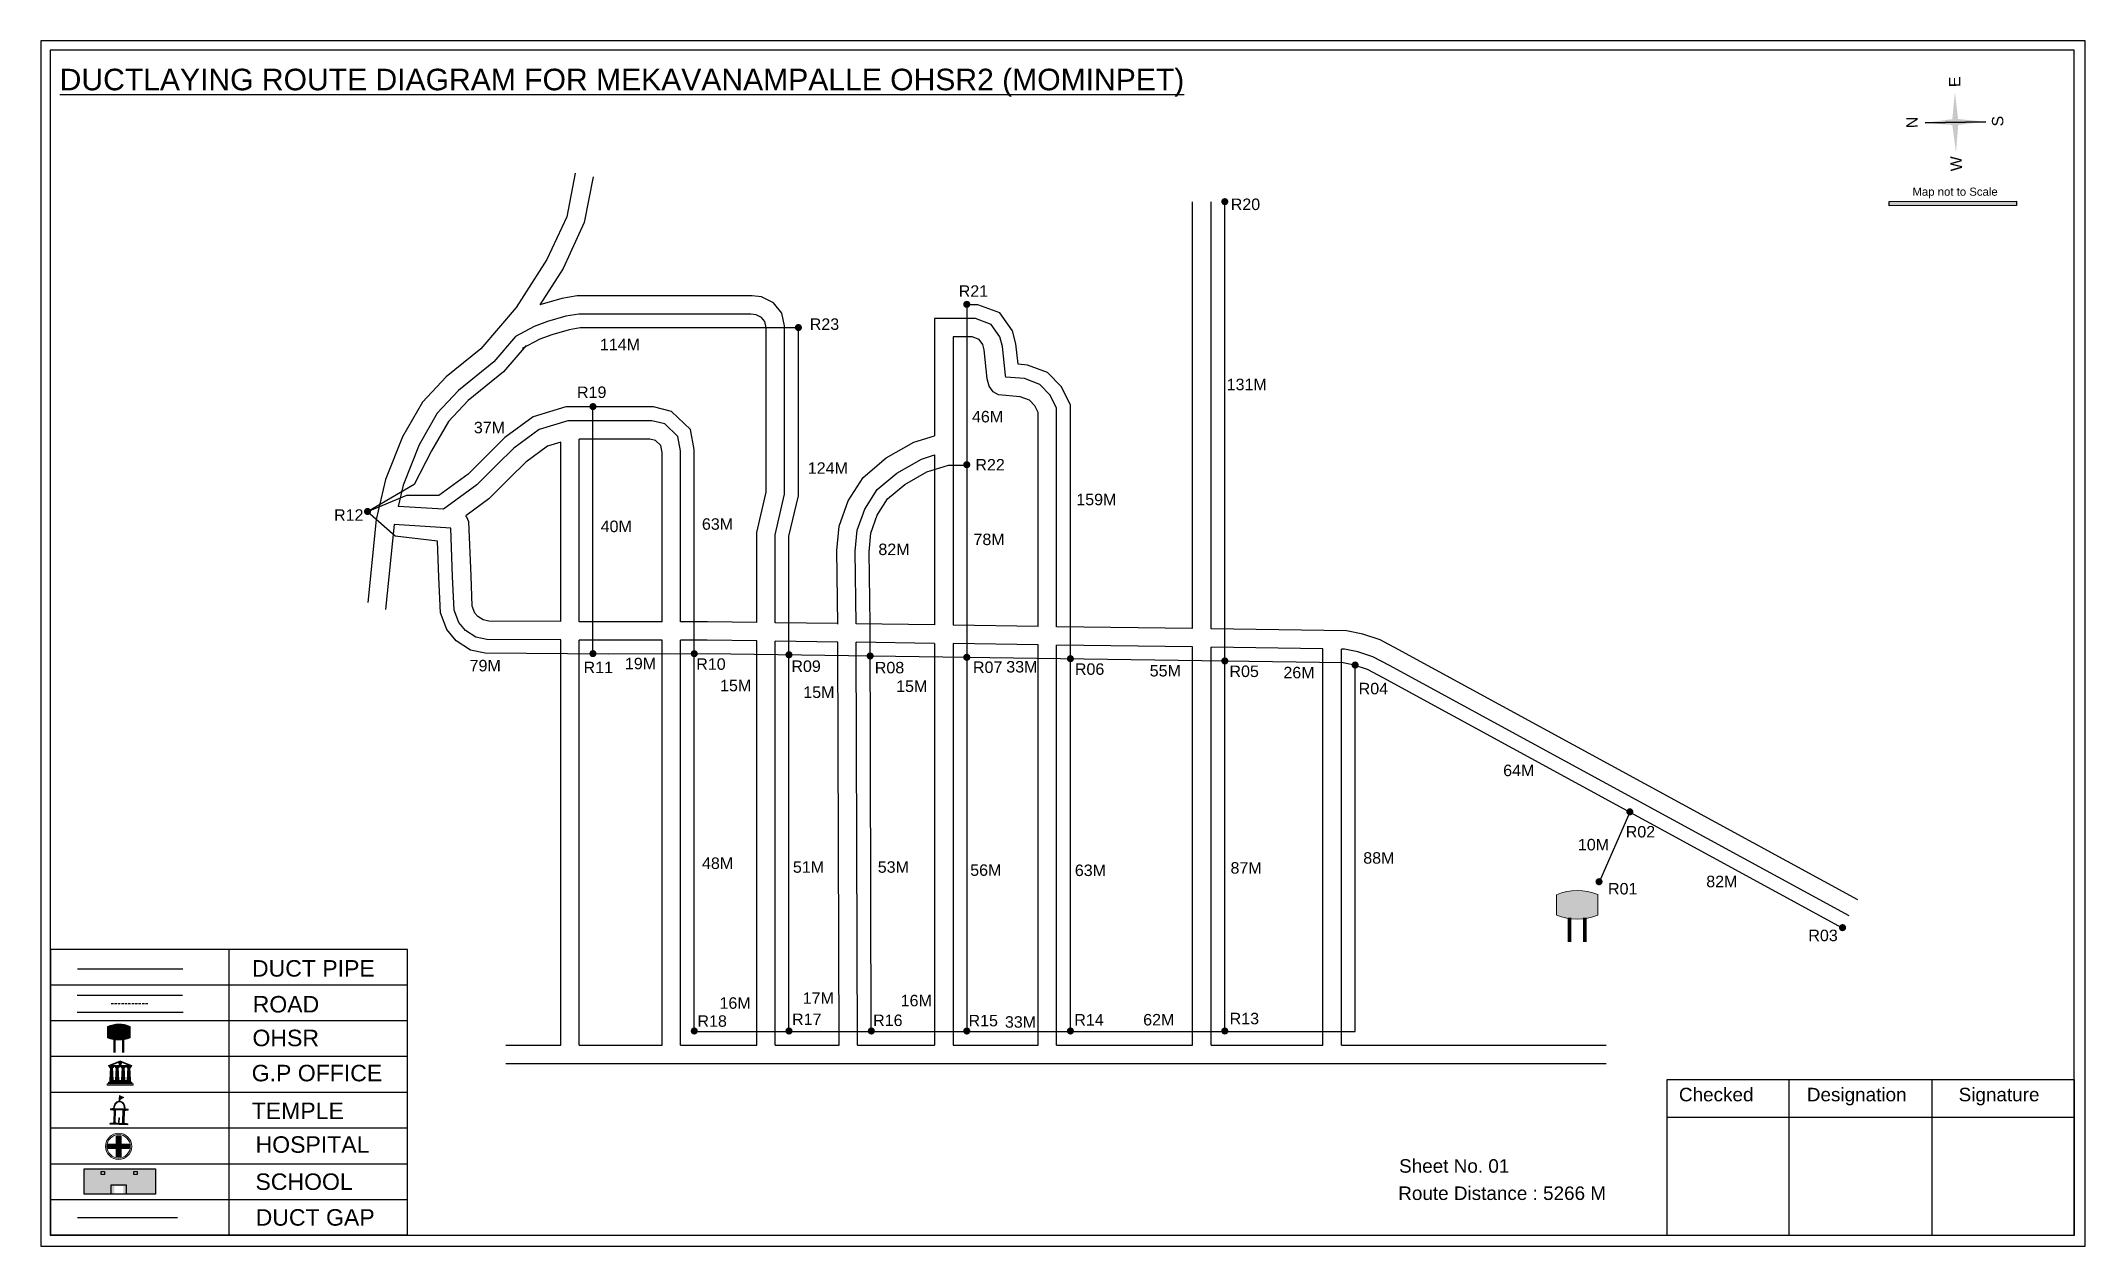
# Model space of a CAD drawing. Header units: inches. Extents: x 583 to 8862, y 412 to 2484.
# Drawn here: x 2756 to 3646, y 1226 to 1750 of the extents above; entities that cross this region are included whole.
import ezdxf

# ---------------------------------------------------------------- set-up
doc = ezdxf.new("R2010")
doc.units = ezdxf.units.IN
doc.header["$MEASUREMENT"] = 0
doc.linetypes.add('DASHEDX2', pattern=[1.5, 1, -0.5])
for name, color, linetype in [('LANDMARK', 7, 'Continuous'), ('OHT', 7, 'Continuous'), ('pipe', 5, 'Continuous')]:
    doc.layers.add(name, color=color, linetype=linetype)
doc.styles.get("Standard").update_dxf_attribs({"font": 'arial.ttf'})

msp = doc.modelspace()

# ---------------------------------------------------------------- texts
at = {"color": 242, "true_color": 0xcd2027}
msp.add_text('%%UDUCTLAYING ROUTE DIAGRAM FOR MEKAVANAMPALLE OHSR2 (MOMINPET)', height=9.375, dxfattribs=at).set_placement((2764.33, 1728.79))
for s, p in [('E', (3592, 1730.19)), ('N', (3573.42, 1712.34)), ('S', (3610.7, 1713.08)), ('W', (3592.65, 1693.59))]:
    msp.add_text(s, height=4.95, rotation=91.00631).set_placement(p)
for s, height, p in [('Map not to Scale', 3.5424, (3571.09, 1682.89)), ('R20', 5, (3274.25, 1676.67)), ('R21', 5, (3155.81, 1638.9)), ('R23', 5, (3090.94, 1624.51)), ('114M', 5, (2999.55, 1615.62)), ('131M', 5, (3272.48, 1598.26)), ('R19', 5, (2989.59, 1594.87)), ('37M', 5, (2944.67, 1579.51)), ('46M', 5, (3161.57, 1584.25)), ('124M', 5, (3090.08, 1561.88)), ('R22', 5, (3163.06, 1563.32)), ('159M', 5, (3207, 1548.2)), ('R12', 5, (2883.8, 1541.44)), ('40M', 5, (2999.88, 1536.51)), ('63M', 5, (3043.98, 1537.52)), ('82M', 5, (3120.82, 1526.5)), ('78M', 5, (3162.24, 1530.84)), ('79M', 5, (2942.83, 1475.9)), ('R11', 5, (2992.44, 1475.12)), ('19M', 5, (3010.45, 1476.81)), ('R10', 5, (3041.51, 1476.58)), ('R09', 5, (3082.93, 1475.65)), ('R08', 5, (3119.27, 1475.03)), ('R07', 5, (3162, 1475.21)), ('33M', 5, (3176.5, 1475.4)), ('R06', 5, (3206.39, 1474.39)), ('55M', 5, (3238.97, 1473.69)), ('R05', 5, (3273.69, 1473.43)), ('26M', 5, (3297.18, 1472.87)), ('15M', 5, (3051.87, 1467.24)), ('15M', 5, (3088.12, 1464.33)), ('15M', 5, (3128.56, 1466.93)), ('R04', 5, (3329.96, 1465.91)), ('64M', 5, (3392.89, 1430.3)), ('R02', 5, (3446.25, 1403.6)), ('10M', 5, (3425.42, 1397.99)), ('48M', 5, (3044.01, 1389.91)), ('51M', 5, (3083.61, 1388.25)), ('53M', 5, (3120.55, 1388.25)), ('56M', 5, (3160.81, 1386.92)), ('63M', 5, (3206.37, 1386.82)), ('87M', 5, (3274.14, 1387.86)), ('88M', 5, (3331.96, 1392.2)), ('R01', 5, (3438.53, 1378.8)), ('82M', 5, (3481.3, 1381.96)), ('R03', 5, (3525.76, 1358.48)), ('DUCT PIPE', 7.178, (2848.06, 1343.05)), ('17M', 5, (3087.87, 1331.21)), ('ROAD ', 7.178, (2848.37, 1327.44)), ('16M', 5, (3051.63, 1329.06)), ('R17', 5, (3083.23, 1321.99)), ('R16', 5, (3118.53, 1321.55)), ('16M', 5, (3130.53, 1330.13)), ('R15', 5, (3160.07, 1321.41)), ('R14', 5, (3206.14, 1321.75)), ('62M', 5, (3236.12, 1321.8)), ('R13', 5, (3273.78, 1322.31)), ('OHSR', 7.178, (2848.28, 1312.78)), ('R18', 5, (3042.04, 1321.21)), ('33M', 5, (3175.91, 1320.82)), ('G.P OFFICE', 7.178, (2847.95, 1297.49)), ('Checked', 5.886, (3469.42, 1288.78)), ('Designation', 5.886, (3525.12, 1288.78)), ('Signature', 5.886, (3591.22, 1288.78)), ('TEMPLE', 7.178, (2847.94, 1281.07)), ('HOSPITAL', 7.178, (2849.62, 1266.39)), ('SCHOOL', 7.178, (2849.57, 1250.22)), ('Sheet No. 01', 5.886, (3347.56, 1257.71)), ('Route Distance : 5266 M', 5.886, (3347.19, 1245.84)), ('DUCT GAP', 7.178, (2849.67, 1234.67))]:
    msp.add_text(s, height=height).set_placement(p)

# ---------------------------------------------------------------- blocks, each defined once
blk = doc.blocks.new('OHT')
at = {"linetype": 'Continuous', "lineweight": 0, "true_color": 0x0ffffc}
blk.add_hatch(color=4, dxfattribs=at).paths.add_polyline_path([(0.012, 1), (0, 1, 0.101323), (-0.4, 0.916), (-0.4, 0.525, 0.194075), (0.399, 0.521), (0.399, 0.921, 0.097877)])
at = {"color": 4, "linetype": 'Continuous', "lineweight": 0, "true_color": 0x0ffffc, "flags": 128}
for points in [[(-0.4, 0.525), (-0.4, 0.916)], [(0.399, 0.521), (0.399, 0.921)]]:
    blk.add_lwpolyline(points, dxfattribs=at)
at = {"color": 4, "linetype": 'Continuous', "lineweight": 0, "true_color": 0x0ffffc, "const_width": 0.075, "flags": 128}
for points in [[(-0.15, 0), (-0.15, 0.475)], [(0.15, 0), (0.15, 0.473)]]:
    blk.add_lwpolyline(points, dxfattribs=at)
at = {"color": 4, "linetype": 'Continuous', "lineweight": 0, "true_color": 0x0ffffc}
for centre, radius, start, end in [((0.006, -0.019), 1.019, 67.3109, 113.4711), ((0.004, 1.513), 1.068, 247.7682, 291.7007)]:
    blk.add_arc(centre, radius, start, end, dxfattribs=at)
blk = doc.blocks.new('Government_Office')
at = {"linetype": 'Continuous', "lineweight": 0, "true_color": 0xff0000}
h = blk.add_hatch(color=1, dxfattribs=at)
h.paths.add_polyline_path([(0.44, 0.72), (0.45, 0.75), (0, 0.93), (-0.45, 0.75), (-0.44, 0.72)])
h.paths.add_polyline_path([(0.355, 0.75), (-0.355, 0.75), (0, 0.9)], flags=16)
h.paths.add_polyline_path([(0, 0.778, -1), (0, 0.872, -1)], flags=0)
h = blk.add_hatch(color=1, dxfattribs=at)
edge = h.paths.add_edge_path()
edge.add_arc((0, 0.825), 0.0467, 90, 270)
edge.add_arc((0, 0.825), 0.0467, 270, 450)
for points in [[(-0.5, 0.05), (0.5, 0.05), (0.5, 0), (-0.5, 0)], [(-0.45, 0.075), (-0.45, 0.12), (0.45, 0.12), (0.45, 0.075)], [(-0.4, 0.14), (-0.4, 0.18), (0.4, 0.18), (0.4, 0.14)]]:
    blk.add_hatch(color=1, dxfattribs=at).paths.add_polyline_path(points)
h = blk.add_hatch(color=1, dxfattribs=at)
edge = h.paths.add_edge_path()
edge.add_line((-0.27, 0.195), (-0.295, 0.675))
edge.add_line((-0.295, 0.675), (-0.29, 0.675))
edge.add_arc((-0.278, 0.688), 0.0176, 225.30401, 441.56588)
edge.add_line((-0.275, 0.705), (-0.395, 0.705))
edge.add_arc((-0.392, 0.688), 0.0176, 98.43412, 314.69599)
edge.add_line((-0.38, 0.675), (-0.375, 0.675))
edge.add_line((-0.375, 0.675), (-0.4, 0.195))
edge.add_line((-0.4, 0.195), (-0.27, 0.195))
h = blk.add_hatch(color=1, dxfattribs=at)
edge = h.paths.add_edge_path()
edge.add_line((-0.047, 0.195), (-0.072, 0.675))
edge.add_line((-0.072, 0.675), (-0.067, 0.675))
edge.add_arc((-0.054, 0.688), 0.0176, 225.30401, 441.56588)
edge.add_line((-0.052, 0.705), (-0.172, 0.705))
edge.add_arc((-0.169, 0.688), 0.0176, 98.43412, 314.69599)
edge.add_line((-0.157, 0.675), (-0.152, 0.675))
edge.add_line((-0.152, 0.675), (-0.177, 0.195))
edge.add_line((-0.177, 0.195), (-0.047, 0.195))
h = blk.add_hatch(color=1, dxfattribs=at)
edge = h.paths.add_edge_path()
edge.add_line((0.177, 0.195), (0.152, 0.675))
edge.add_line((0.152, 0.675), (0.157, 0.675))
edge.add_arc((0.169, 0.688), 0.0176, 225.30401, 441.56588)
edge.add_line((0.172, 0.705), (0.052, 0.705))
edge.add_arc((0.054, 0.688), 0.0176, 98.43412, 314.69599)
edge.add_line((0.067, 0.675), (0.072, 0.675))
edge.add_line((0.072, 0.675), (0.047, 0.195))
edge.add_line((0.047, 0.195), (0.177, 0.195))
h = blk.add_hatch(color=1, dxfattribs=at)
edge = h.paths.add_edge_path()
edge.add_line((0.4, 0.195), (0.375, 0.675))
edge.add_line((0.375, 0.675), (0.38, 0.675))
edge.add_arc((0.392, 0.688), 0.0176, 225.30401, 441.56588)
edge.add_line((0.395, 0.705), (0.275, 0.705))
edge.add_arc((0.278, 0.688), 0.0176, 98.43412, 314.69599)
edge.add_line((0.29, 0.675), (0.295, 0.675))
edge.add_line((0.295, 0.675), (0.27, 0.195))
edge.add_line((0.27, 0.195), (0.4, 0.195))
at = {"color": 1, "linetype": 'Continuous', "lineweight": 0, "true_color": 0xff0000, "flags": 128}
for points in [[(-0.45, 0.75), (-0.44, 0.72), (0.44, 0.72), (0.45, 0.75), (0, 0.93)], [(-0.355, 0.75), (0.355, 0.75), (0, 0.9)], [(-0.5, 0.05), (0.5, 0.05), (0.5, 0), (-0.5, 0)], [(-0.45, 0.075), (-0.45, 0.12), (0.45, 0.12), (0.45, 0.075)], [(-0.4, 0.14), (-0.4, 0.18), (0.4, 0.18), (0.4, 0.14)]]:
    blk.add_lwpolyline(points, close=True, dxfattribs=at)
for points in [[(0, 0.872, 1), (0, 0.778, 1)], [(-0.27, 0.195), (-0.295, 0.675), (-0.29, 0.675, 1.379694), (-0.275, 0.705), (-0.395, 0.705, 1.379694), (-0.38, 0.675), (-0.375, 0.675), (-0.4, 0.195)], [(-0.047, 0.195), (-0.072, 0.675), (-0.067, 0.675, 1.379694), (-0.052, 0.705), (-0.172, 0.705, 1.379694), (-0.157, 0.675), (-0.152, 0.675), (-0.177, 0.195)], [(0.177, 0.195), (0.152, 0.675), (0.157, 0.675, 1.379694), (0.172, 0.705), (0.052, 0.705, 1.379694), (0.067, 0.675), (0.072, 0.675), (0.047, 0.195)], [(0.4, 0.195), (0.375, 0.675), (0.38, 0.675, 1.379694), (0.395, 0.705), (0.275, 0.705, 1.379694), (0.29, 0.675), (0.295, 0.675), (0.27, 0.195)]]:
    blk.add_lwpolyline(points, format="xyb", close=True, dxfattribs=at)
blk = doc.blocks.new('Temple')
at = {"linetype": 'Continuous', "lineweight": 0, "true_color": 0xff0000}
h = blk.add_hatch(color=1, dxfattribs=at)
edge = h.paths.add_edge_path()
edge.add_line((0.175, 0.49), (0.225, 0.49))
edge.add_line((0.225, 0.49), (0.225, 0.497))
edge.add_line((0.225, 0.497), (0.307, 0.497))
edge.add_line((0.307, 0.497), (0.307, 0.533))
edge.add_line((0.307, 0.533), (0.257, 0.533))
edge.add_line((0.257, 0.533), (0.257, 0.54))
edge.add_line((0.257, 0.54), (0.2, 0.54))
edge.add_spline(control_points=[(0.2, 0.54), (0.2, 0.589), (0.19, 0.638), (0.142, 0.743), (0.092, 0.79), (0.027, 0.805), (0.02, 0.806), (0.012, 0.806)], knot_values=[4.712389, 4.712389, 4.712389, 4.712389, 5.278166, 5.278166, 6.117402, 6.117402, 6.223801, 6.223801, 6.223801, 6.223801], degree=3, periodic=0)
edge.add_line((0.012, 0.806), (0.012, 0.79))
edge.add_line((0.012, 0.79), (-0.012, 0.79))
edge.add_line((-0.012, 0.79), (-0.012, 0.806))
edge.add_spline(control_points=[(-0.012, 0.806), (-0.055, 0.802), (-0.096, 0.781), (-0.171, 0.699), (-0.197, 0.628), (-0.2, 0.55), (-0.2, 0.545), (-0.2, 0.54)], knot_values=[6.343965, 6.343965, 6.343965, 6.343965, 6.956638, 6.956638, 7.795874, 7.795874, 7.853982, 7.853982, 7.853982, 7.853982], degree=3, periodic=0)
edge.add_line((-0.2, 0.54), (-0.257, 0.54))
edge.add_line((-0.257, 0.54), (-0.257, 0.533))
edge.add_line((-0.257, 0.533), (-0.307, 0.533))
edge.add_line((-0.307, 0.533), (-0.307, 0.497))
edge.add_line((-0.307, 0.497), (-0.225, 0.497))
edge.add_line((-0.225, 0.497), (-0.225, 0.49))
edge.add_line((-0.225, 0.49), (-0.175, 0.49))
edge.add_line((-0.175, 0.49), (-0.175, 0.07))
edge.add_arc((-0.205, 0.07), 0.03, -90, 0, ccw=False)
edge.add_line((-0.205, 0.04), (-0.257, 0.04))
edge.add_line((-0.257, 0.04), (-0.257, 0.033))
edge.add_line((-0.257, 0.033), (-0.307, 0.033))
edge.add_line((-0.307, 0.033), (-0.307, 0))
edge.add_line((-0.307, 0), (0.307, 0))
edge.add_line((0.307, 0), (0.307, 0.033))
edge.add_line((0.307, 0.033), (0.257, 0.033))
edge.add_line((0.257, 0.033), (0.257, 0.04))
edge.add_line((0.257, 0.04), (0.205, 0.04))
edge.add_arc((0.205, 0.07), 0.03, 180, 270, ccw=False)
edge.add_line((0.175, 0.07), (0.175, 0.49))
h.paths.add_polyline_path([(0.125, 0.07, -0.414214), (0.095, 0.04), (0.05, 0.04), (0.05, 0.033), (-0.05, 0.033), (-0.05, 0.04), (-0.095, 0.04, -0.414214), (-0.125, 0.07), (-0.125, 0.497), (0.125, 0.497)], flags=16)
edge = h.paths.add_edge_path(flags=16)
edge.add_ellipse((0, 0.54), major_axis=(0, 0.242), ratio=0.722808, start_angle=270, end_angle=450, ccw=False)
edge.add_line((0.175, 0.54), (-0.175, 0.54))
h.paths.add_polyline_path([(0.012, 0.23), (0.012, 0.07), (-0.012, 0.07), (-0.012, 0.23)], flags=0)
h = blk.add_hatch(color=1, dxfattribs=at)
edge = h.paths.add_edge_path()
edge.add_line((0.012, 0.857), (0, 0.85))
edge.add_line((0, 0.85), (-0.003, 0.925))
edge.add_line((-0.003, 0.925), (-0.012, 0.925))
edge.add_line((-0.012, 0.925), (-0.012, 0.806))
edge.add_spline(control_points=[(-0.012, 0.806), (-0.004, 0.807), (0.004, 0.807), (0.012, 0.806)], knot_values=[6.223801, 6.223801, 6.223801, 6.223801, 6.343965, 6.343965, 6.343965, 6.343965], degree=3, periodic=0)
edge.add_line((0.012, 0.806), (0.012, 0.857))
h = blk.add_hatch(color=1, dxfattribs=at)
edge = h.paths.add_edge_path()
edge.add_line((0.012, 0.79), (0.012, 0.806))
edge.add_spline(control_points=[(0.012, 0.806), (0.004, 0.807), (-0.004, 0.807), (-0.012, 0.806)], knot_values=[6.223801, 6.223801, 6.223801, 6.223801, 6.343965, 6.343965, 6.343965, 6.343965], degree=3, periodic=0)
edge.add_line((-0.012, 0.806), (-0.012, 0.79))
edge.add_line((-0.012, 0.79), (0.012, 0.79))
at = {"linetype": 'Continuous', "lineweight": 0, "true_color": 0xe66000}
blk.add_hatch(color=32, dxfattribs=at).paths.add_polyline_path([(-0.006, 1), (0.147, 0.931), (0, 0.85)])
at = {"color": 1, "linetype": 'Continuous', "lineweight": 0, "true_color": 0xff0000, "flags": 128}
for points in [[(0.012, 0.925), (-0.012, 0.925), (-0.012, 0.79), (0.012, 0.79)], [(0.012, 0.23), (-0.012, 0.23), (-0.012, 0.07), (0.012, 0.07)]]:
    blk.add_lwpolyline(points, close=True, dxfattribs=at)
at = {"color": 32, "linetype": 'Continuous', "lineweight": 0, "true_color": 0xe66000, "flags": 128}
blk.add_lwpolyline([(-0.006, 1), (0.147, 0.931), (0, 0.85), (-0.006, 1)], dxfattribs=at)
at = {"color": 1, "linetype": 'Continuous', "lineweight": 0, "true_color": 0xff0000, "flags": 128}
blk.add_lwpolyline([(0.2, 0.54), (0.257, 0.54), (0.257, 0.533), (0.307, 0.533), (0.307, 0.497), (0.225, 0.497), (0.225, 0.49), (0.175, 0.49), (0.175, 0.07, 0.414214), (0.205, 0.04), (0.257, 0.04), (0.257, 0.033), (0.307, 0.033), (0.307, 0), (-0.307, 0), (-0.307, 0.033), (-0.257, 0.033), (-0.257, 0.04), (-0.205, 0.04, 0.414214), (-0.175, 0.07), (-0.175, 0.49), (-0.225, 0.49), (-0.225, 0.497), (-0.307, 0.497), (-0.307, 0.533), (-0.257, 0.533), (-0.257, 0.54), (-0.2, 0.54)], format="xyb", dxfattribs=at)
blk.add_lwpolyline([(-0.175, 0.54), (0.175, 0.54)], dxfattribs=at)
blk.add_lwpolyline([(0.125, 0.497), (0.125, 0.07, -0.414214), (0.095, 0.04), (0.05, 0.04), (0.05, 0.033), (-0.05, 0.033), (-0.05, 0.04), (-0.095, 0.04, -0.414214), (-0.125, 0.07), (-0.125, 0.497)], format="xyb", close=True, dxfattribs=at)
at = {"color": 1, "linetype": 'Continuous', "lineweight": 0, "true_color": 0xff0000}
blk.add_ellipse((0, 0.54), major_axis=(0, 0.242), ratio=0.722808, start_param=4.712389, end_param=7.853982, dxfattribs=at)
blk.add_open_spline([(0.2, 0.54), (0.2, 0.589), (0.19, 0.638), (0.142, 0.743), (0.092, 0.79), (-0.023, 0.816), (-0.085, 0.794), (-0.171, 0.699), (-0.197, 0.628), (-0.2, 0.55), (-0.2, 0.545), (-0.2, 0.54)], degree=3, knots=[4.712389, 4.712389, 4.712389, 4.712389, 5.278166, 5.278166, 6.117402, 6.117402, 6.956638, 6.956638, 7.795874, 7.795874, 7.853982, 7.853982, 7.853982, 7.853982], dxfattribs=at)
blk = doc.blocks.new('*U14')
at = {"color": 0, "linetype": 'DASHEDX2', "transparency": 16777216}
blk.add_line((-8.22, 0), (8.01, 0), dxfattribs=at)
blk = doc.blocks.new('Hospital')
at = {"linetype": 'Continuous', "lineweight": 0, "true_color": 0x000000}
h = blk.add_hatch(color=18, dxfattribs=at)
h.paths.add_polyline_path([(-0.5, 0, 1), (0.5, 0, 1)])
h.paths.add_polyline_path([(0.446, 0, -1), (-0.446, 0, -1)], flags=16)
at = {"linetype": 'Continuous', "true_color": 0xff0000}
blk.add_hatch(color=1, dxfattribs=at).paths.add_polyline_path([(-0.394, 0.08), (-0.08, 0.08), (-0.08, 0.394), (0.08, 0.394), (0.08, 0.08), (0.394, 0.08), (0.394, -0.08), (0.08, -0.08), (0.08, -0.394), (-0.08, -0.394), (-0.08, -0.08), (-0.394, -0.08)])
at = {"color": 1, "linetype": 'Continuous', "true_color": 0xff0000, "flags": 128}
blk.add_lwpolyline([(-0.394, 0.08), (-0.08, 0.08), (-0.08, 0.394), (0.08, 0.394), (0.08, 0.08), (0.394, 0.08), (0.394, -0.08), (0.08, -0.08), (0.08, -0.394), (-0.08, -0.394), (-0.08, -0.08), (-0.394, -0.08)], close=True, dxfattribs=at)
at = {"color": 18, "linetype": 'Continuous', "lineweight": 0, "true_color": 0x000000}
for radius in [0.5, 0.446]:
    blk.add_circle((0, 0), radius, dxfattribs=at)

# ---------------------------------------------------------------- hatches: boundary and pattern name
at = {"ltscale": 0.5}
h = msp.add_hatch(color=5, dxfattribs=at)
h.dxf.hatch_style = 1
h.paths.add_polyline_path([(3273.23, 1680.32, 1), (3270.12, 1680.32, 1)])
at = {"true_color": 0x0093dd}
h = msp.add_hatch(color=142, dxfattribs=at)
h.dxf.hatch_style = 1
h.paths.add_polyline_path([(3560.91, 1680.39), (3560.91, 1678.55), (3616.42, 1678.67), (3616.42, 1680.52)])
at = {"ltscale": 0.5}
h = msp.add_hatch(color=5, dxfattribs=at)
h.dxf.hatch_style = 1
h.paths.add_polyline_path([(3160.88, 1635.62, 1), (3157.76, 1635.62, 1)])
h = msp.add_hatch(color=5, dxfattribs=at)
h.dxf.hatch_style = 1
h.paths.add_polyline_path([(3087.55, 1625.54, 1), (3084.44, 1625.54, 1)])
h = msp.add_hatch(color=5, dxfattribs=at)
h.dxf.hatch_style = 1
h.paths.add_polyline_path([(2998.1, 1591.13, 1), (2994.98, 1591.13, 1)])
h = msp.add_hatch(color=5, dxfattribs=at)
h.dxf.hatch_style = 1
h.paths.add_polyline_path([(3160.88, 1565.83, 1), (3157.76, 1565.83, 1)])
h = msp.add_hatch(color=5, dxfattribs=at)
h.dxf.hatch_style = 1
h.paths.add_polyline_path([(2899.93, 1545.48, 1), (2896.81, 1545.48, 1)])
h = msp.add_hatch(color=5, dxfattribs=at)
h.dxf.hatch_style = 1
h.paths.add_polyline_path([(2998.1, 1483.63, 1), (2994.98, 1483.63, 1)])
h = msp.add_hatch(color=5, dxfattribs=at)
h.dxf.hatch_style = 1
h.paths.add_polyline_path([(3042.2, 1483.6, 1), (3039.09, 1483.6, 1)])
h = msp.add_hatch(color=5, dxfattribs=at)
h.dxf.hatch_style = 1
h.paths.add_polyline_path([(3083.44, 1483.11, 1), (3080.32, 1483.11, 1)])
h = msp.add_hatch(color=5, dxfattribs=at)
h.dxf.hatch_style = 1
h.paths.add_polyline_path([(3118.79, 1482.61, 1), (3115.67, 1482.61, 1)])
h = msp.add_hatch(color=5, dxfattribs=at)
h.dxf.hatch_style = 1
h.paths.add_polyline_path([(3160.88, 1482.03, 1), (3157.76, 1482.03, 1)])
h = msp.add_hatch(color=5, dxfattribs=at)
h.dxf.hatch_style = 1
h.paths.add_polyline_path([(3206, 1481.4, 1), (3202.89, 1481.4, 1)])
h = msp.add_hatch(color=5, dxfattribs=at)
h.dxf.hatch_style = 1
h.paths.add_polyline_path([(3273.23, 1480.46, 1), (3270.12, 1480.46, 1)])
h = msp.add_hatch(color=5, dxfattribs=at)
h.dxf.hatch_style = 1
h.paths.add_polyline_path([(3329.98, 1478.64, 1), (3326.86, 1478.64, 1)])
h = msp.add_hatch(color=5, dxfattribs=at)
h.dxf.hatch_style = 1
h.paths.add_polyline_path([(3449.59, 1414.77, 1), (3446.48, 1414.77, 1)])
h = msp.add_hatch(color=5, dxfattribs=at)
h.dxf.hatch_style = 1
h.paths.add_polyline_path([(3436.18, 1384.36, 1), (3433.07, 1384.36, 1)])
h = msp.add_hatch(color=5, dxfattribs=at)
h.dxf.hatch_style = 1
h.paths.add_polyline_path([(3542.23, 1364.36, 1), (3539.11, 1364.36, 1)])
h = msp.add_hatch(color=5, dxfattribs=at)
h.dxf.hatch_style = 1
h.paths.add_polyline_path([(3042.2, 1319.39, 1), (3039.09, 1319.39, 1)])
h = msp.add_hatch(color=5, dxfattribs=at)
h.dxf.hatch_style = 1
h.paths.add_polyline_path([(3083.44, 1319.39, 1), (3080.32, 1319.39, 1)])
h = msp.add_hatch(color=5, dxfattribs=at)
h.dxf.hatch_style = 1
h.paths.add_polyline_path([(3119.31, 1319.39, 1), (3116.19, 1319.39, 1)])
h = msp.add_hatch(color=5, dxfattribs=at)
h.dxf.hatch_style = 1
h.paths.add_polyline_path([(3160.88, 1319.39, 1), (3157.76, 1319.39, 1)])
h = msp.add_hatch(color=5, dxfattribs=at)
h.dxf.hatch_style = 1
h.paths.add_polyline_path([(3206, 1319.39, 1), (3202.89, 1319.39, 1)])
h = msp.add_hatch(color=5, dxfattribs=at)
h.dxf.hatch_style = 1
h.paths.add_polyline_path([(3273.23, 1319.39, 1), (3270.12, 1319.39, 1)])
at = {"true_color": 0xc8c92d}
h = msp.add_hatch(color=52, dxfattribs=at)
h.dxf.hatch_style = 1
h.paths.add_polyline_path([(2781.1, 1259.46), (2774.94, 1259.46), (2774.94, 1248.37), (2781.1, 1248.37)])
h.paths.add_polyline_path([(2805.95, 1259.46), (2799.79, 1259.46), (2799.79, 1248.37), (2805.95, 1248.37)])
at = {"true_color": 0x293189}
h = msp.add_hatch(color=177, dxfattribs=at)
h.dxf.hatch_style = 1
h.paths.add_polyline_path([(2799.79, 1259.46), (2781.1, 1259.46), (2781.1, 1248.37), (2788.11, 1248.37), (2788.11, 1252), (2791.97, 1252), (2791.97, 1248.37), (2799.79, 1248.37)])
h.paths.add_polyline_path([(2783.77, 1256.99), (2782.4, 1256.99), (2782.4, 1258.25), (2783.77, 1258.25)], flags=16)
h.paths.add_polyline_path([(2796.65, 1256.99), (2796.65, 1258.25), (2798.02, 1258.25), (2798.02, 1256.99)], flags=16)

# ---------------------------------------------------------------- linework, layer by layer
for p, q in [((3602.98, 1715.1), (3576.68, 1714.64)), ((3576.68, 1714.64), (3602.98, 1715.1)), ((3602.98, 1715.1), (3576.68, 1714.64)), ((3589.85, 1714.87), (3602.98, 1715.1)), ((2760.26, 1354.9), (2760.26, 1231.68)), ((2838.02, 1354.9), (2838.02, 1230.47)), ((2915.79, 1339.34), (2760.26, 1339.34)), ((2771.91, 1335.05), (2817.8, 1335.05)), ((2771.91, 1327.53), (2818.03, 1327.53)), ((2915.79, 1323.79), (2760.26, 1323.79)), ((2915.79, 1308.24), (2760.26, 1308.24)), ((2915.79, 1292.68), (2760.26, 1292.68)), ((2915.79, 1277.13), (2760.26, 1277.13)), ((2760.26, 1261.58), (2915.79, 1261.58)), ((2760.26, 1246.03), (2915.79, 1246.03)), ((2760.25, 1231.45), (2760.25, 1230.49)), ((2760.26, 1231.68), (2760.26, 1230.47)), ((2915.79, 1230.47), (2760.26, 1230.47))]:
    msp.add_line(p, q)
at = {"color": 1}
msp.add_line((3576.68, 1714.64), (3589.84, 1714.87), dxfattribs=at)
at = {"color": 242, "true_color": 0xcd2027}
for p, q in [((3517.32, 1298.32), (3517.32, 1230.43)), ((3579.52, 1298.32), (3579.52, 1230.43)), ((3464.35, 1281.87), (3641.57, 1281.87))]:
    msp.add_line(p, q, dxfattribs=at)
for points in [[(2756.14, 1750.27), (2756.14, 1225.78), (3646.28, 1225.78), (3646.28, 1750.27)], [(2760.25, 1746.26), (2760.25, 1230.49), (3641.57, 1230.49), (3641.57, 1746.26)], [(2806.02, 1259.46), (2806.02, 1248.37), (2774.94, 1248.37), (2774.94, 1259.46)], [(2783.77, 1258.25), (2783.77, 1256.99), (2782.4, 1256.99), (2782.4, 1258.25)], [(2796.65, 1256.99), (2796.65, 1258.25), (2798.02, 1258.25), (2798.02, 1256.99)]]:
    msp.add_lwpolyline(points, close=True)
for points in [[(2988.76, 1692.7), (2985.1, 1673.77), (2976.5, 1655.12), (2963.14, 1634.23), (2947.76, 1616.3), (2932.59, 1604.05), (2922.28, 1593.11), (2913.57, 1577.95), (2906.24, 1559.36), (2902.09, 1542.01), (2898.5, 1505.86)], [(2996.62, 1691.18), (2992.77, 1671.3), (2983.54, 1651.27), (2973.36, 1635.36)], [(3257.67, 1494.51), (3257.67, 1680.18)], [(3265.67, 1494.4), (3265.67, 1680.18)], [(3075.88, 1497.04), (3075.88, 1535.37), (3079.99, 1552.98), (3079.99, 1626.32), (3078.72, 1631.73), (3075.1, 1636.23), (3069.97, 1638.87), (3065.79, 1639.39), (2989.7, 1639.39), (2982.98, 1638.22), (2974.36, 1635.72), (2973.36, 1635.36)], [(3067.88, 1497.16), (3067.88, 1536.29), (3071.99, 1553.9), (3071.99, 1625.39), (3071.35, 1628.13), (3069.93, 1629.9), (3067.57, 1631.11), (3065.29, 1631.39), (2990.4, 1631.39), (2984.79, 1630.41), (2976.81, 1628.1), (2970.91, 1626), (2962.87, 1621.63)], [(3198.45, 1495.34), (3198.45, 1590.42), (3195.61, 1596.15), (3191.11, 1600.75), (3184.43, 1603.29), (3176.31, 1604), (3176.14, 1604.64), (3174.8, 1617.3), (3173.65, 1621.55), (3169.88, 1626.92), (3163.07, 1629.48), (3145.32, 1629.48), (3145.32, 1578.47)], [(2962.87, 1621.63), (2953.36, 1610.54), (2938.04, 1598.16), (2928.75, 1588.3), (2920.8, 1574.47), (2913.89, 1556.95), (2911.68, 1547.69)], [(3190.45, 1495.45), (3190.45, 1588.55), (3189, 1591.47), (3186.63, 1593.9), (3182.63, 1595.41), (3173.08, 1596.26), (3170.8, 1597.52), (3169.09, 1599.95), (3168.25, 1603.22), (3166.92, 1615.83), (3166.3, 1618.1), (3164.76, 1620.3), (3161.62, 1621.48), (3153.32, 1621.48), (3153.32, 1495.97)], [(3034.65, 1497.45), (3034.65, 1571.93), (3033.46, 1578.18), (3027.77, 1583.6), (3022.21, 1584.99), (2985.58, 1584.99), (2973.16, 1581.23), (2962.11, 1573.1), (2954.72, 1565.75), (2946.04, 1557.11), (2931.46, 1546.42)], [(2982.54, 1575.71), (2976.79, 1573.97), (2967.33, 1567.01), (2960.37, 1560.08), (2951.26, 1551.01), (2941.11, 1543.57)], [(2982.54, 1497.56), (2982.54, 1575.71)], [(3026.65, 1497.45), (3026.65, 1571.18), (3026.08, 1574.16), (3023.78, 1576.35), (3021.23, 1576.99), (2990.54, 1576.99)], [(2990.54, 1497.52), (2990.54, 1576.99)], [(3103.19, 1496.49), (3102.75, 1528.53), (3103.7, 1539.09), (3107.7, 1550.11), (3114.18, 1560.31), (3124.26, 1568.8), (3136.32, 1575.58), (3145.32, 1578.47)], [(3111.19, 1496.55), (3110.76, 1528.22), (3111.58, 1537.33), (3114.92, 1546.56), (3120.27, 1554.98), (3128.83, 1562.2), (3139.54, 1568.21), (3145.32, 1570.07)], [(3145.32, 1570.07), (3145.32, 1496.08)], [(2931.46, 1546.42), (2911.68, 1547.69)], [(2982.54, 1497.56), (2951.2, 1497.75), (2948.69, 1498.31), (2946.38, 1499.79), (2945.15, 1501.3), (2943.97, 1504.26), (2943.44, 1517.49), (2942.5, 1540.91), (2941.65, 1542.94), (2941.11, 1543.57)], [(2909.91, 1539.79), (2906.23, 1502.81)], [(2982.54, 1489.56), (2950.29, 1489.75), (2945.57, 1490.81), (2940.99, 1493.74), (2938.16, 1497.2), (2936.03, 1502.57), (2935.44, 1517.17), (2934.6, 1538.2), (2909.91, 1539.79)], [(3026.65, 1497.45), (3003.46, 1497.44), (2990.54, 1497.52)], [(3067.88, 1497.16), (3046.35, 1497.46), (3034.65, 1497.45)], [(3103.18, 1496.66), (3075.88, 1497.04)], [(3145.32, 1496.08), (3111.19, 1496.55)], [(3190.45, 1495.45), (3153.32, 1495.97)], [(2982.54, 1313.24), (2982.54, 1489.56)], [(3026.65, 1489.45), (3003.43, 1489.44), (2990.54, 1489.52)], [(2990.54, 1313.24), (2990.54, 1489.52)], [(3026.65, 1313.24), (3026.65, 1489.45)], [(3067.88, 1489.16), (3046.3, 1489.46), (3034.65, 1489.45)], [(3034.65, 1313.24), (3034.65, 1489.45)], [(3067.88, 1313.24), (3067.88, 1489.16)], [(3103.21, 1488.66), (3075.88, 1489.04)], [(3075.88, 1313.24), (3075.88, 1489.04)], [(3103.77, 1313.22), (3103.21, 1488.66)], [(3145.32, 1488.08), (3111.21, 1488.55)], [(3111.77, 1313.24), (3111.21, 1488.55)], [(3145.32, 1488.08), (3145.32, 1313.24)], [(3190.45, 1487.45), (3153.32, 1487.97)], [(3153.32, 1487.97), (3153.32, 1313.24)], [(3190.45, 1313.24), (3190.45, 1487.45)], [(3257.67, 1494.51), (3198.45, 1495.34)], [(3257.67, 1486.51), (3198.45, 1487.34)], [(3198.45, 1313.24), (3198.45, 1487.34)], [(3547.36, 1376.51), (3347.16, 1485.46), (3339.29, 1489.56), (3331.74, 1492.16), (3324.71, 1493.58), (3265.67, 1494.4)], [(3257.67, 1313.24), (3257.67, 1486.51)], [(3314.42, 1485.72), (3265.67, 1486.4)], [(3265.67, 1313.24), (3265.67, 1486.4)], [(3314.42, 1313.24), (3314.42, 1485.72)], [(3543.54, 1369.48), (3343.4, 1478.4), (3336.12, 1482.19), (3329.64, 1484.42), (3323.86, 1485.59), (3322.42, 1485.61)], [(3322.42, 1313.24), (3322.42, 1485.61)], [(2915.79, 1230.47), (2915.79, 1354.9), (2760.26, 1354.9)], [(2958.65, 1313.24), (2982.54, 1313.24)], [(2990.54, 1313.24), (3026.65, 1313.24)], [(3034.65, 1313.24), (3067.88, 1313.24)], [(3075.88, 1313.24), (3103.77, 1313.24)], [(3111.77, 1313.24), (3145.32, 1313.24)], [(3153.32, 1313.24), (3190.45, 1313.24)], [(3198.45, 1313.24), (3257.67, 1313.24)], [(3265.67, 1313.24), (3314.42, 1313.24)], [(3322.42, 1313.24), (3437.7, 1313.24)], [(2958.65, 1305.24), (3437.7, 1305.24)], [(2786.78, 1248.37), (2786.78, 1252.47), (2793.3, 1252.47), (2793.3, 1248.37)]]:
    msp.add_lwpolyline(points)
at = {"color": 142, "true_color": 0x0093dd}
msp.add_lwpolyline([(3616.42, 1678.67), (3560.91, 1678.55), (3560.91, 1680.39), (3616.42, 1680.52), (3616.42, 1678.67)], dxfattribs=at)
at = {"color": 242, "true_color": 0xcd2027}
msp.add_lwpolyline([(3641.57, 1230.43), (3464.35, 1230.43), (3464.35, 1298.32), (3641.57, 1298.32)], close=True, dxfattribs=at)
for points in [[(3591.13, 1714.9), (3588.31, 1714.85), (3589.6, 1728.02)], [(3591.13, 1714.9), (3588.31, 1714.85), (3589.6, 1728.02)], [(3591.13, 1714.9), (3588.31, 1714.85), (3590.06, 1701.72)], [(3591.13, 1714.9), (3588.31, 1714.85), (3590.06, 1701.72)], [(3589.86, 1713.57), (3589.82, 1716.39), (3602.98, 1715.1)], [(3589.86, 1713.57), (3589.82, 1716.39), (3602.98, 1715.1)]]:
    msp.add_solid(points)
at = {"color": 1}
msp.add_solid([(3589.86, 1713.57), (3589.82, 1716.39), (3576.68, 1714.64)], dxfattribs=at)
msp.add_solid([(3589.86, 1713.57), (3589.82, 1716.39), (3576.68, 1714.64)], dxfattribs=at)
at = {"layer": 'OHT', "color": 5}
msp.add_line((2772.08, 1346.43), (2817.97, 1346.43), dxfattribs=at)
at = {"layer": 'OHT', "color": 1}
msp.add_line((2772.08, 1238.25), (2815.68, 1238.25), dxfattribs=at)
at = {"layer": 'pipe'}
msp.add_line((3448.04, 1414.62), (3434.63, 1384.22), dxfattribs=at)
for points in [[(3271.67, 1319.24), (3271.67, 1680.18)], [(3204.45, 1319.24), (3204.45, 1591.82), (3200.57, 1599.67), (3194.48, 1605.9), (3185.78, 1609.19), (3181.66, 1609.55), (3180.72, 1618.41), (3179.17, 1624.14), (3173.73, 1631.88), (3164.16, 1635.48), (3159.32, 1635.48), (3159.32, 1319.24)], [(3081.88, 1319.24), (3081.88, 1534.68), (3085.99, 1552.29), (3085.99, 1625.39), (2990.92, 1625.39), (2986.15, 1624.56), (2978.65, 1622.39), (2973.37, 1620.51), (2965.74, 1616.36)], [(2967.43, 1617.73), (2957.55, 1606.22), (2942.13, 1593.75), (2933.6, 1584.7), (2926.22, 1571.86), (2918.68, 1557.16), (2898.37, 1545.33)], [(3040.65, 1319.24), (3040.65, 1572.49), (3039, 1581.19), (3030.75, 1589.04), (3022.95, 1590.99), (2984.7, 1590.99), (2970.43, 1586.68), (2958.19, 1577.67), (2950.49, 1570.01), (2942.13, 1561.68), (2929.48, 1552.41), (2915.28, 1552.4), (2898.37, 1545.33)], [(2996.54, 1483.48), (2996.54, 1590.99)], [(3117.75, 1319.24), (3117.19, 1496.6), (3116.76, 1527.99), (3117.48, 1536.02), (3120.34, 1543.89), (3124.84, 1550.98), (3132.27, 1557.24), (3141.95, 1562.69), (3151.31, 1565.69), (3159.32, 1565.69)], [(3540.67, 1364.21), (3340.58, 1473.1), (3333.75, 1476.66), (3328.06, 1478.62), (3323.22, 1479.6), (3046.26, 1483.46), (3003.42, 1483.44), (2949.61, 1483.76), (2943.23, 1485.18), (2936.94, 1489.2), (2932.93, 1494.12), (2930.08, 1501.31), (2929.45, 1516.93), (2928.82, 1532.56), (2910.42, 1534.7), (2898.37, 1545.33)], [(3328.42, 1319.24), (3328.42, 1478.49)], [(3040.65, 1319.24), (3328.42, 1319.24)]]:
    msp.add_lwpolyline(points, dxfattribs=at)

# ---------------------------------------------------------------- block references
at = {"linetype": 'DASHEDX2'}
msp.add_blockref('*U14', (2794.91, 1331.29), dxfattribs=at)
at = {"layer": 'LANDMARK'}
for name, p, xscale, yscale, zscale in [('Government_Office', (2790.67, 1295.83), 11.32114773247135, 11.32114773247135, 11.32114773247135), ('Hospital', (2789.99, 1269.17), 11.41772014427468, 11.41772014427468, 11.41772014427468)]:
    msp.add_blockref(name, p, dxfattribs=dict(at, xscale=xscale, yscale=yscale, zscale=zscale))
at = {"layer": 'LANDMARK', "xscale": 12.62452535729322, "yscale": 12.62452535729322, "zscale": 12.62452535729322, "rotation": 358.3713438591284}
msp.add_blockref('Temple', (2790.1, 1278.7), dxfattribs=at)
at = {"layer": 'OHT'}
for p, xscale, yscale, zscale in [((3425.1, 1358.11), 22.41341502807723, 22.41341502807723, 22.41341502807723), ((2790.08, 1309.93), 12.45189723782068, 12.45189723782068, 12.45189723782068)]:
    msp.add_blockref('OHT', p, dxfattribs=dict(at, xscale=xscale, yscale=yscale, zscale=zscale))

msp.set_redraw_order([(e.dxf.handle, doc.entitydb.next_handle()) for e in msp.query("TEXT MTEXT ATTDEF DIMENSION ARC_DIMENSION")])  # texts and dimensions are drawn at this point

doc.saveas('drawing.dxf')
